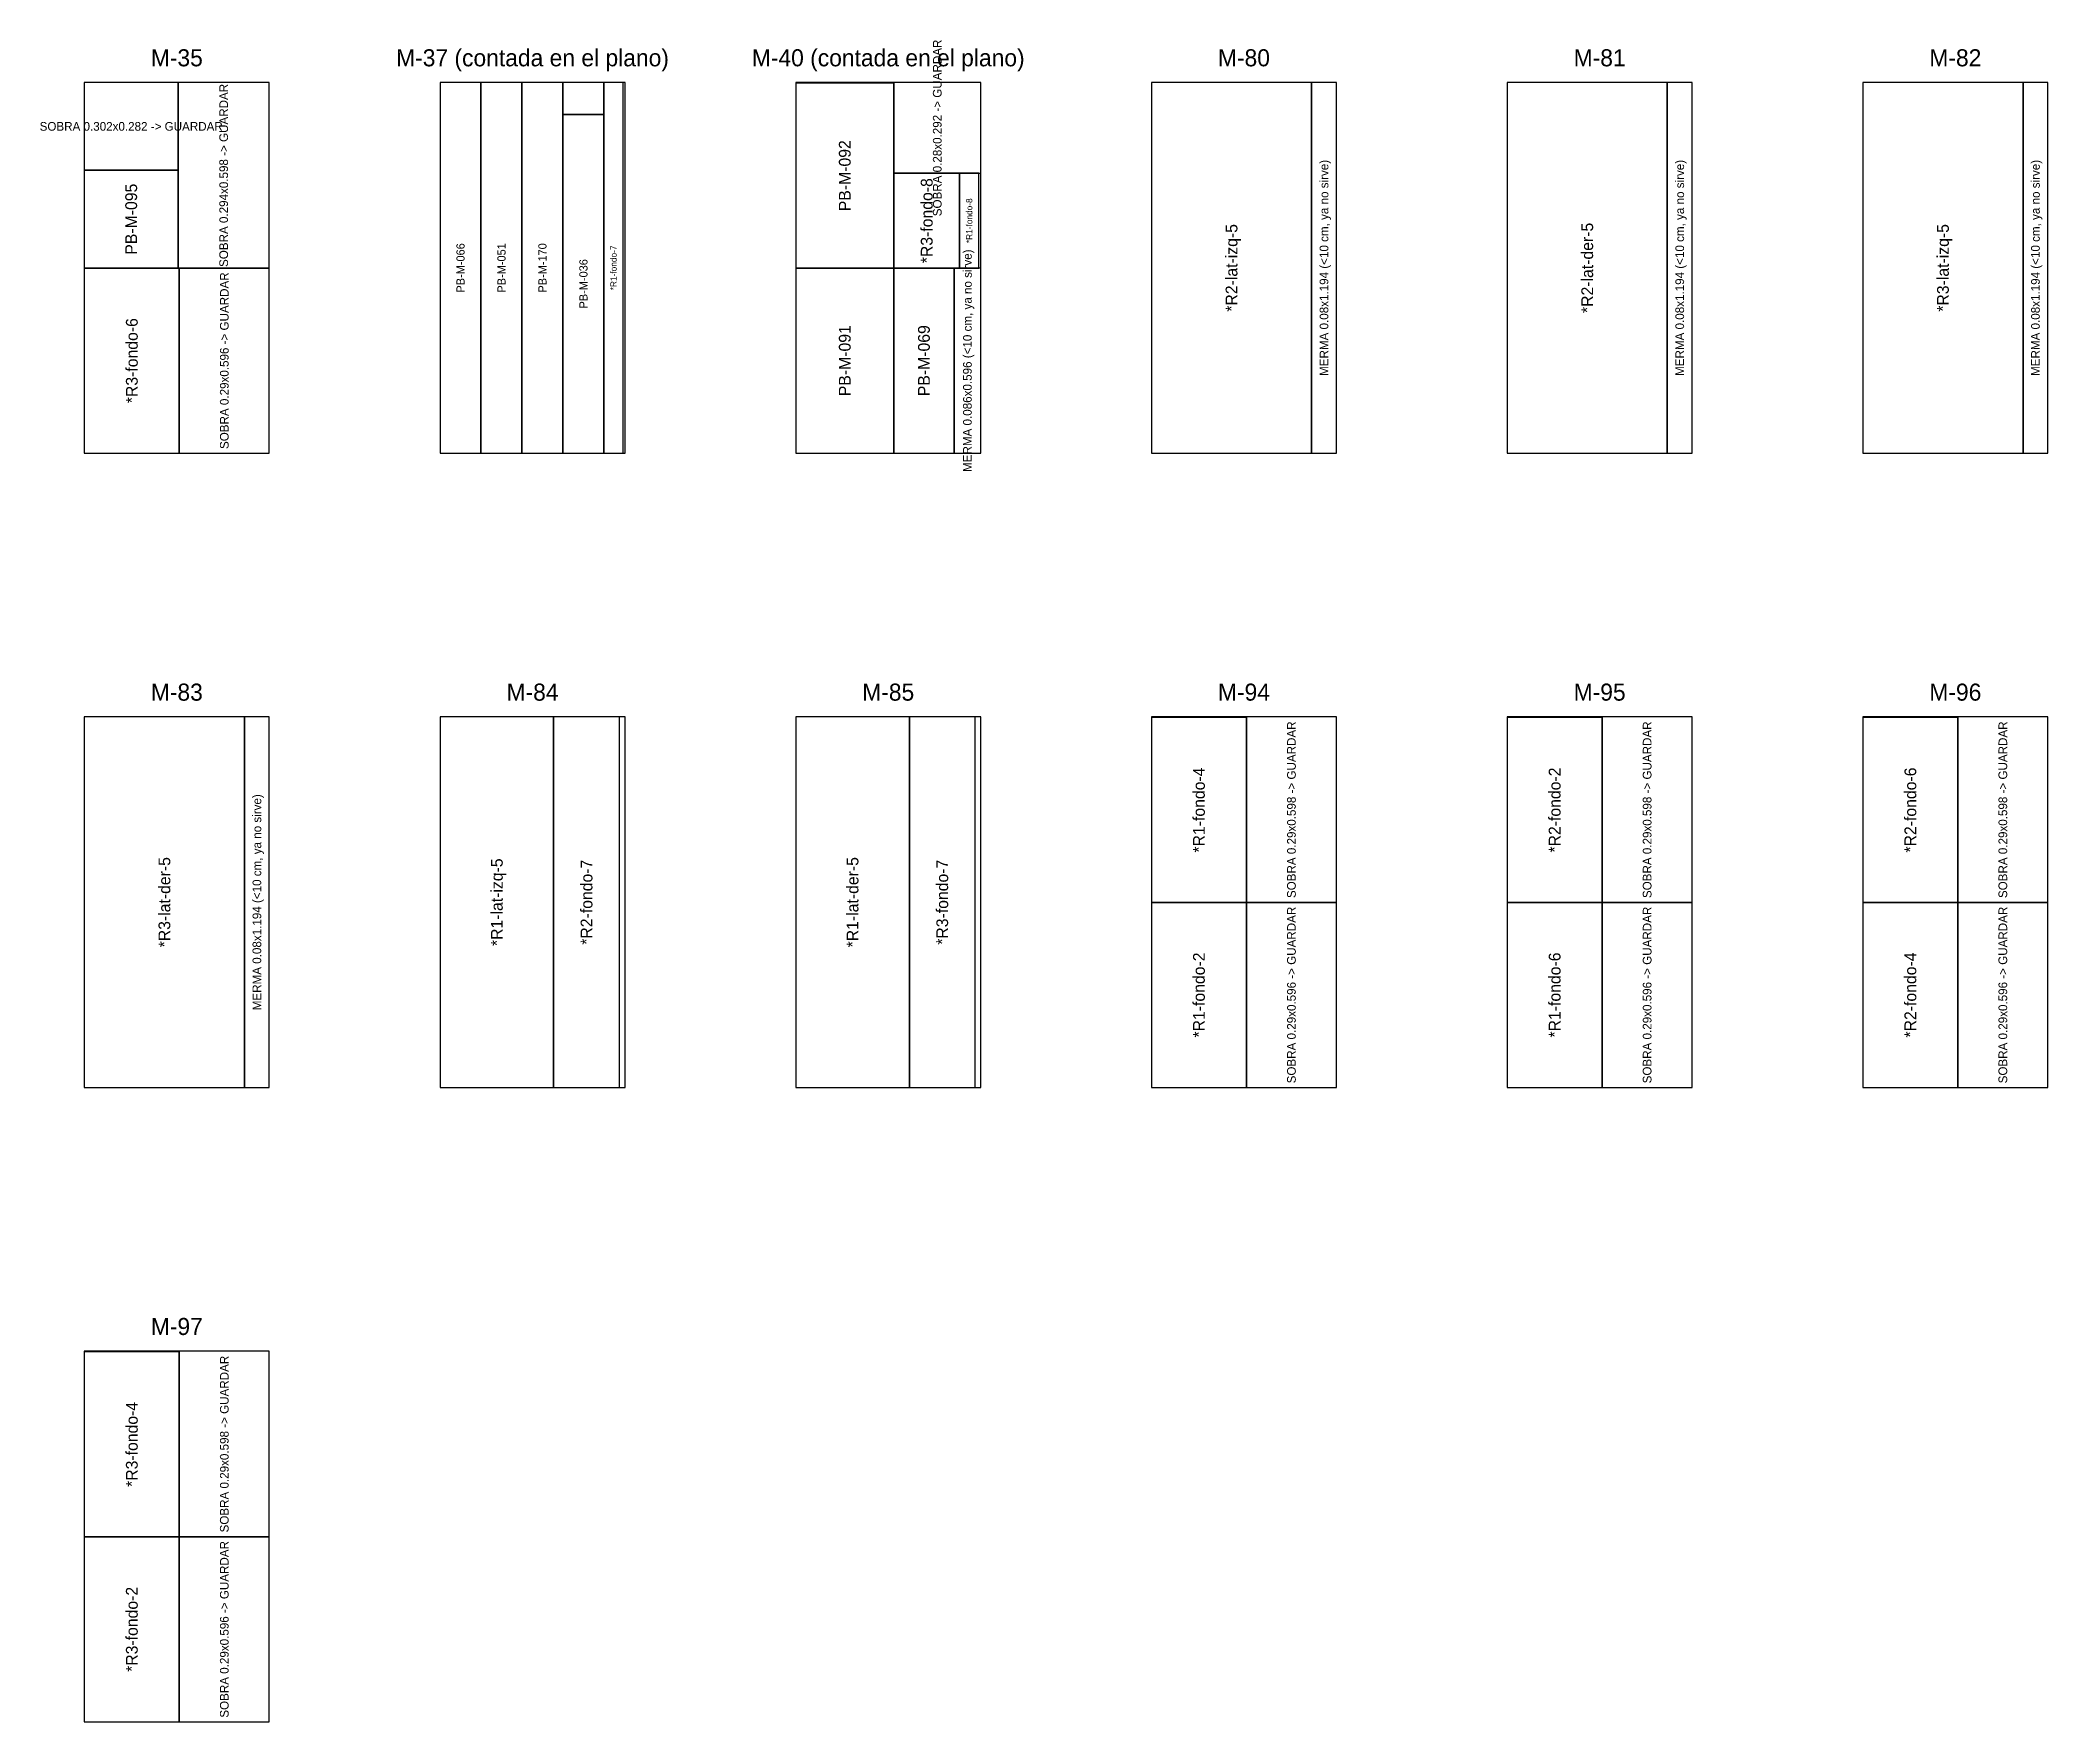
# Model space of a CAD drawing. Header units: metres. Extents: x 261.3 to 349, y -132.1 to -56.9.
# Drawn here: x 335.97 to 342.43, y -113.59 to -108.18 of the extents above; entities that cross this region are included whole.
import ezdxf
from ezdxf.enums import TextEntityAlignment as Align

# ---------------------------------------------------------------- set-up
doc = ezdxf.new("R2010")
doc.units = ezdxf.units.M
for name, color, linetype in [('ESCALERA-REGADERA-ZOCLO', 6, 'Continuous'), ('ESCALERA-REGADERA-ZOCLO-TEXTO', 7, 'Continuous'), ('PLAN-CORTE-DESPERDICIO', 1, 'Continuous'), ('PLAN-CORTE-SOBRANTES', 2, 'Continuous')]:
    doc.layers.add(name, color=color, linetype=linetype)

msp = doc.modelspace()

# ---------------------------------------------------------------- texts
at = {"layer": 'ESCALERA-REGADERA-ZOCLO-TEXTO'}
for s, height, p in [('M-35', 0.055, (336.4065, -108.2323)), ('M-37 (contada en el plano)', 0.055, (337.5525, -108.2323)), ('M-40 (contada en el plano)', 0.055, (338.6985, -108.2323)), ('M-80', 0.055, (339.8445, -108.2323)), ('M-81', 0.055, (340.9905, -108.2323)), ('M-82', 0.055, (342.1365, -108.2323)), ('SOBRA 0.302x0.282 -> GUARDAR', 0.028, (336.2595, -108.4533)), ('M-83', 0.055, (336.4065, -110.2763)), ('M-84', 0.055, (337.5525, -110.2763)), ('M-85', 0.055, (338.6985, -110.2763)), ('M-94', 0.055, (339.8445, -110.2763)), ('M-95', 0.055, (340.9905, -110.2763)), ('M-96', 0.055, (342.1365, -110.2763)), ('M-97', 0.055, (336.4065, -112.3203))]:
    msp.add_text(s, height=height, dxfattribs=at).set_placement(p, align=Align.MIDDLE_CENTER)
for s, height, p in [('SOBRA 0.28x0.292 -> GUARDAR', 0.028, (338.8565, -108.4583)), ('SOBRA 0.294x0.598 -> GUARDAR', 0.028, (336.5575, -108.6113)), ('PB-M-092', 0.038, (338.5585, -108.6123)), ('MERMA 0.08x1.194 (<10 cm, ya no sirve)', 0.028, (340.1025, -108.9093)), ('MERMA 0.08x1.194 (<10 cm, ya no sirve)', 0.028, (341.2485, -108.9093)), ('MERMA 0.08x1.194 (<10 cm, ya no sirve)', 0.028, (342.3945, -108.9093)), ('PB-M-095', 0.038, (336.2595, -108.7523)), ('*R3-fondo-8', 0.038, (338.8225, -108.7573)), ('*R1-fondo-8', 0.02, (338.9595, -108.7573)), ('*R2-lat-izq-5', 0.038, (339.8045, -108.9093)), ('*R2-lat-der-5', 0.038, (340.9505, -108.9093)), ('*R3-lat-izq-5', 0.038, (342.0965, -108.9093)), ('PB-M-066', 0.0264, (337.3205, -108.9093)), ('PB-M-051', 0.0264, (337.4525, -108.9093)), ('PB-M-170', 0.0264, (337.5845, -108.9093)), ('*R1-fondo-7', 0.02, (337.8135, -108.9093)), ('MERMA 0.086x0.596 (<10 cm, ya no sirve)', 0.028, (338.9535, -109.2083)), ('SOBRA 0.29x0.596 -> GUARDAR', 0.028, (336.5595, -109.2083)), ('PB-M-036', 0.0264, (337.7165, -108.9606)), ('*R3-fondo-6', 0.038, (336.2615, -109.2083)), ('PB-M-091', 0.038, (338.5585, -109.2083)), ('PB-M-069', 0.038, (338.8135, -109.2083)), ('SOBRA 0.29x0.598 -> GUARDAR', 0.028, (339.9975, -110.6553)), ('SOBRA 0.29x0.598 -> GUARDAR', 0.028, (341.1435, -110.6553)), ('SOBRA 0.29x0.598 -> GUARDAR', 0.028, (342.2895, -110.6553)), ('*R1-fondo-4', 0.038, (339.6995, -110.6563)), ('*R2-fondo-2', 0.038, (340.8455, -110.6563)), ('*R2-fondo-6', 0.038, (341.9915, -110.6563)), ('MERMA 0.08x1.194 (<10 cm, ya no sirve)', 0.028, (336.6645, -110.9533)), ('*R3-lat-der-5', 0.038, (336.3665, -110.9533)), ('*R1-lat-izq-5', 0.038, (337.4375, -110.9533)), ('*R2-fondo-7', 0.038, (337.7265, -110.9533)), ('*R1-lat-der-5', 0.038, (338.5835, -110.9533)), ('*R3-fondo-7', 0.038, (338.8725, -110.9533)), ('SOBRA 0.29x0.596 -> GUARDAR', 0.028, (339.9975, -111.2523)), ('SOBRA 0.29x0.596 -> GUARDAR', 0.028, (341.1435, -111.2523)), ('SOBRA 0.29x0.596 -> GUARDAR', 0.028, (342.2895, -111.2523)), ('*R1-fondo-2', 0.038, (339.6995, -111.2523)), ('*R1-fondo-6', 0.038, (340.8455, -111.2523)), ('*R2-fondo-4', 0.038, (341.9915, -111.2523)), ('SOBRA 0.29x0.598 -> GUARDAR', 0.028, (336.5595, -112.6993)), ('*R3-fondo-4', 0.038, (336.2615, -112.7003)), ('SOBRA 0.29x0.596 -> GUARDAR', 0.028, (336.5595, -113.2963)), ('*R3-fondo-2', 0.038, (336.2615, -113.2963))]:
    msp.add_text(s, height=height, rotation=90, dxfattribs=at).set_placement(p, align=Align.MIDDLE_CENTER)

# ---------------------------------------------------------------- linework, layer by layer
at = {"layer": 'ESCALERA-REGADERA-ZOCLO'}
for points in [[(336.1085, -109.5063), (336.7045, -109.5063), (336.7045, -108.3123), (336.1085, -108.3123)], [(337.2545, -109.5063), (337.8505, -109.5063), (337.8505, -108.3123), (337.2545, -108.3123)], [(337.2545, -109.5063), (337.3865, -109.5063), (337.3865, -108.3123), (337.2545, -108.3123)], [(337.3865, -109.5063), (337.5185, -109.5063), (337.5185, -108.3123), (337.3865, -108.3123)], [(337.5185, -109.5063), (337.6505, -109.5063), (337.6505, -108.3123), (337.5185, -108.3123)], [(337.7825, -109.5063), (337.8445, -109.5063), (337.8445, -108.3123), (337.7825, -108.3123)], [(338.4005, -109.5063), (338.9965, -109.5063), (338.9965, -108.3123), (338.4005, -108.3123)], [(338.4005, -108.9103), (338.7165, -108.9103), (338.7165, -108.3143), (338.4005, -108.3143)], [(339.5465, -109.5063), (340.1425, -109.5063), (340.1425, -108.3123), (339.5465, -108.3123)], [(339.5465, -109.5063), (340.0625, -109.5063), (340.0625, -108.3123), (339.5465, -108.3123)], [(340.6925, -109.5063), (341.2885, -109.5063), (341.2885, -108.3123), (340.6925, -108.3123)], [(340.6925, -109.5063), (341.2085, -109.5063), (341.2085, -108.3123), (340.6925, -108.3123)], [(341.8385, -109.5063), (342.4345, -109.5063), (342.4345, -108.3123), (341.8385, -108.3123)], [(341.8385, -109.5063), (342.3545, -109.5063), (342.3545, -108.3123), (341.8385, -108.3123)], [(337.6505, -109.5063), (337.7825, -109.5063), (337.7825, -108.4149), (337.6505, -108.4149)], [(336.1085, -108.9103), (336.4105, -108.9103), (336.4105, -108.5943), (336.1085, -108.5943)], [(338.7165, -108.9103), (338.9285, -108.9103), (338.9285, -108.6043), (338.7165, -108.6043)], [(338.9285, -108.9103), (338.9905, -108.9103), (338.9905, -108.6043), (338.9285, -108.6043)], [(336.1085, -109.5063), (336.4145, -109.5063), (336.4145, -108.9103), (336.1085, -108.9103)], [(338.4005, -109.5063), (338.7165, -109.5063), (338.7165, -108.9103), (338.4005, -108.9103)], [(338.7165, -109.5063), (338.9105, -109.5063), (338.9105, -108.9103), (338.7165, -108.9103)], [(336.1085, -111.5503), (336.7045, -111.5503), (336.7045, -110.3563), (336.1085, -110.3563)], [(336.1085, -111.5503), (336.6245, -111.5503), (336.6245, -110.3563), (336.1085, -110.3563)], [(337.2545, -111.5503), (337.8505, -111.5503), (337.8505, -110.3563), (337.2545, -110.3563)], [(337.2545, -111.5503), (337.6205, -111.5503), (337.6205, -110.3563), (337.2545, -110.3563)], [(337.6205, -111.5503), (337.8325, -111.5503), (337.8325, -110.3563), (337.6205, -110.3563)], [(338.4005, -111.5503), (338.9965, -111.5503), (338.9965, -110.3563), (338.4005, -110.3563)], [(338.4005, -111.5503), (338.7665, -111.5503), (338.7665, -110.3563), (338.4005, -110.3563)], [(338.7665, -111.5503), (338.9785, -111.5503), (338.9785, -110.3563), (338.7665, -110.3563)], [(339.5465, -111.5503), (340.1425, -111.5503), (340.1425, -110.3563), (339.5465, -110.3563)], [(339.5465, -110.9543), (339.8525, -110.9543), (339.8525, -110.3583), (339.5465, -110.3583)], [(340.6925, -111.5503), (341.2885, -111.5503), (341.2885, -110.3563), (340.6925, -110.3563)], [(340.6925, -110.9543), (340.9985, -110.9543), (340.9985, -110.3583), (340.6925, -110.3583)], [(341.8385, -111.5503), (342.4345, -111.5503), (342.4345, -110.3563), (341.8385, -110.3563)], [(341.8385, -110.9543), (342.1445, -110.9543), (342.1445, -110.3583), (341.8385, -110.3583)], [(339.5465, -111.5503), (339.8525, -111.5503), (339.8525, -110.9543), (339.5465, -110.9543)], [(340.6925, -111.5503), (340.9985, -111.5503), (340.9985, -110.9543), (340.6925, -110.9543)], [(341.8385, -111.5503), (342.1445, -111.5503), (342.1445, -110.9543), (341.8385, -110.9543)], [(336.1085, -113.5943), (336.7045, -113.5943), (336.7045, -112.4003), (336.1085, -112.4003)], [(336.1085, -112.9983), (336.4145, -112.9983), (336.4145, -112.4023), (336.1085, -112.4023)], [(336.1085, -113.5943), (336.4145, -113.5943), (336.4145, -112.9983), (336.1085, -112.9983)]]:
    msp.add_lwpolyline(points, close=True, dxfattribs=at)
at = {"layer": 'PLAN-CORTE-DESPERDICIO'}
for points in [[(340.0625, -109.5063), (340.1425, -109.5063), (340.1425, -108.3123), (340.0625, -108.3123)], [(341.2085, -109.5063), (341.2885, -109.5063), (341.2885, -108.3123), (341.2085, -108.3123)], [(342.3545, -109.5063), (342.4345, -109.5063), (342.4345, -108.3123), (342.3545, -108.3123)], [(338.9105, -109.5063), (338.9965, -109.5063), (338.9965, -108.9103), (338.9105, -108.9103)], [(336.6245, -111.5503), (336.7045, -111.5503), (336.7045, -110.3563), (336.6245, -110.3563)]]:
    msp.add_lwpolyline(points, close=True, dxfattribs=at)
at = {"layer": 'PLAN-CORTE-SOBRANTES'}
for points in [[(336.1085, -108.5943), (336.4105, -108.5943), (336.4105, -108.3123), (336.1085, -108.3123)], [(336.4105, -108.9103), (336.7045, -108.9103), (336.7045, -108.3123), (336.4105, -108.3123)], [(337.6505, -108.4149), (337.7825, -108.4149), (337.7825, -108.3123), (337.6505, -108.3123)], [(338.7165, -108.6043), (338.9965, -108.6043), (338.9965, -108.3123), (338.7165, -108.3123)], [(336.4145, -109.5063), (336.7045, -109.5063), (336.7045, -108.9103), (336.4145, -108.9103)], [(339.8525, -110.9543), (340.1425, -110.9543), (340.1425, -110.3563), (339.8525, -110.3563)], [(340.9985, -110.9543), (341.2885, -110.9543), (341.2885, -110.3563), (340.9985, -110.3563)], [(342.1445, -110.9543), (342.4345, -110.9543), (342.4345, -110.3563), (342.1445, -110.3563)], [(339.8525, -111.5503), (340.1425, -111.5503), (340.1425, -110.9543), (339.8525, -110.9543)], [(340.9985, -111.5503), (341.2885, -111.5503), (341.2885, -110.9543), (340.9985, -110.9543)], [(342.1445, -111.5503), (342.4345, -111.5503), (342.4345, -110.9543), (342.1445, -110.9543)], [(336.4145, -112.9983), (336.7045, -112.9983), (336.7045, -112.4003), (336.4145, -112.4003)], [(336.4145, -113.5943), (336.7045, -113.5943), (336.7045, -112.9983), (336.4145, -112.9983)]]:
    msp.add_lwpolyline(points, close=True, dxfattribs=at)

msp.set_redraw_order([(e.dxf.handle, doc.entitydb.next_handle()) for e in msp.query("TEXT MTEXT ATTDEF DIMENSION ARC_DIMENSION")])  # texts and dimensions are drawn at this point

doc.saveas('drawing.dxf')
